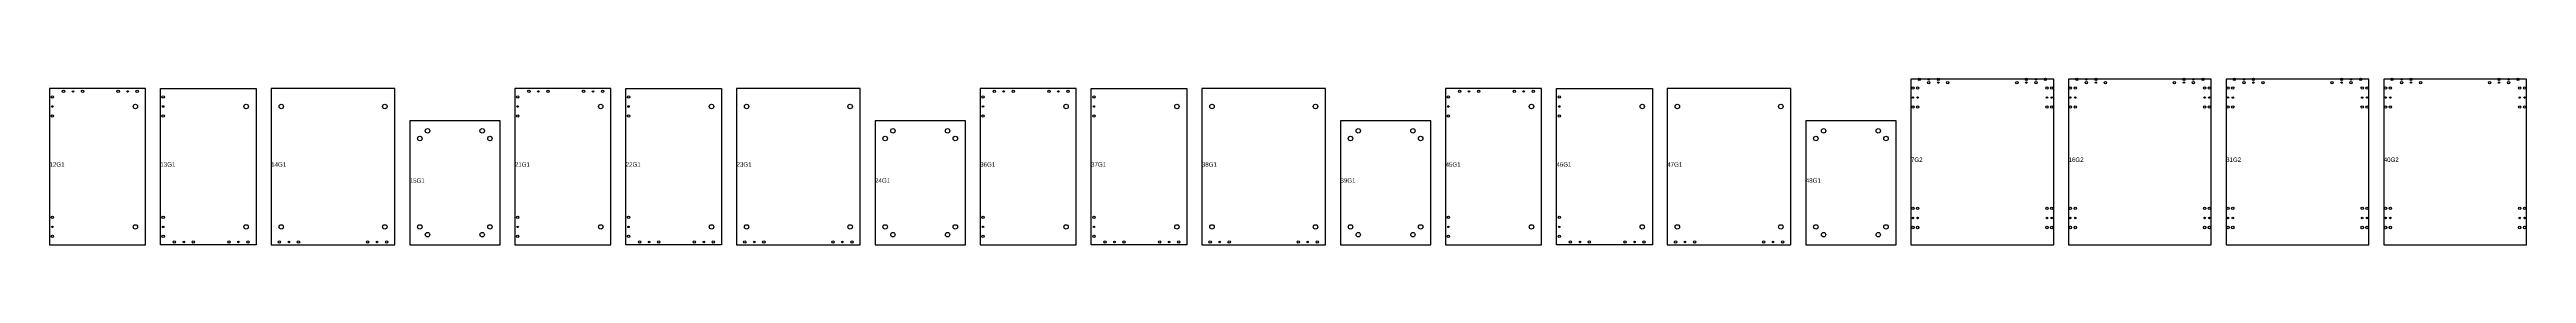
# Model space of a CAD drawing. Header units: millimetres. Extents: x 0 to 21234, y 0 to 3059.
# Drawn here: x 12896 to 21234, y 2500 to 3059 of the extents above; entities that cross this region are included whole.
import ezdxf

# ---------------------------------------------------------------- set-up
doc = ezdxf.new("R2010")
doc.units = ezdxf.units.MM
for name, color, linetype in [('contour_haut', 1, 'Continuous'), ('diam_15.0mm', 4, 'Continuous'), ('diam_5.0mm', 2, 'Continuous'), ('diam_8mm', 3, 'Continuous'), ('texte', 9, 'Continuous')]:
    doc.layers.add(name, color=color, linetype=linetype)

msp = doc.modelspace()

# ---------------------------------------------------------------- linework, layer by layer
at = {"layer": 'contour_haut'}
for points in [[(12896, 2500), (13219, 2500), (13219, 3024), (12896, 3024)], [(13269, 3024), (13592, 3024), (13592, 2500), (13269, 2500)], [(13642, 3024), (13642, 2500), (14058.5, 2500), (14058.5, 3024)], [(14462.5, 2500), (14785.5, 2500), (14785.5, 3024), (14462.5, 3024)], [(14835.5, 3024), (15158.5, 3024), (15158.5, 2500), (14835.5, 2500)], [(15208.5, 3024), (15208.5, 2500), (15625, 2500), (15625, 3024)], [(16029, 2500), (16352, 2500), (16352, 3024), (16029, 3024)], [(16402, 3024), (16725, 3024), (16725, 2500), (16402, 2500)], [(16775, 3024), (16775, 2500), (17191.5, 2500), (17191.5, 3024)], [(17595.5, 2500), (17918.5, 2500), (17918.5, 3024), (17595.5, 3024)], [(17968.5, 3024), (18291.5, 3024), (18291.5, 2500), (17968.5, 2500)], [(18341.5, 3024), (18341.5, 2500), (18758, 2500), (18758, 3024)], [(19162, 2500), (19642.5, 2500), (19642.5, 3056), (19162, 3056)], [(19692.5, 2500), (20173, 2500), (20173, 3056), (19692.5, 3056)], [(20223, 2500), (20703.5, 2500), (20703.5, 3056), (20223, 3056)], [(20753.5, 2500), (21234, 2500), (21234, 3056), (20753.5, 3056)], [(14412.5, 2500), (14412.5, 2916.5), (14108.5, 2916.5), (14108.5, 2500)], [(15979, 2500), (15979, 2916.5), (15675, 2916.5), (15675, 2500)], [(17545.5, 2500), (17545.5, 2916.5), (17241.5, 2916.5), (17241.5, 2500)], [(19112, 2500), (19112, 2916.5), (18808, 2916.5), (18808, 2500)]]:
    msp.add_lwpolyline(points, close=True, dxfattribs=at)
at = {"layer": 'diam_15.0mm'}
for centre in [(13185, 2964), (13558, 2964), (13676, 2964), (14024.5, 2964), (14751.5, 2964), (15124.5, 2964), (15242.5, 2964), (15591, 2964), (16318, 2964), (16691, 2964), (16809, 2964), (17157.5, 2964), (17884.5, 2964), (18257.5, 2964), (18375.5, 2964), (18724, 2964), (14142.5, 2856.5), (14168.5, 2882.5), (14352.5, 2882.5), (14378.5, 2856.5), (15709, 2856.5), (15735, 2882.5), (15919, 2882.5), (15945, 2856.5), (17275.5, 2856.5), (17301.5, 2882.5), (17485.5, 2882.5), (17511.5, 2856.5), (18842, 2856.5), (18868, 2882.5), (19052, 2882.5), (19078, 2856.5), (13185, 2560), (13558, 2560), (13676, 2560), (14024.5, 2560), (14142.5, 2560), (14168.5, 2534), (14352.5, 2534), (14378.5, 2560), (14751.5, 2560), (15124.5, 2560), (15242.5, 2560), (15591, 2560), (15709, 2560), (15735, 2534), (15919, 2534), (15945, 2560), (16318, 2560), (16691, 2560), (16809, 2560), (17157.5, 2560), (17275.5, 2560), (17301.5, 2534), (17485.5, 2534), (17511.5, 2560), (17884.5, 2560), (18257.5, 2560), (18375.5, 2560), (18724, 2560), (18842, 2560), (18868, 2534), (19052, 2534), (19078, 2560)]:
    msp.add_circle(centre, 7.5, dxfattribs=at)
at = {"layer": 'diam_5.0mm'}
for centre in [(12975, 3014.5), (13159, 3014.5), (14541.5, 3014.5), (14725.5, 3014.5), (16108, 3014.5), (16292, 3014.5), (17674.5, 3014.5), (17858.5, 3014.5), (19222, 3055), (19254, 3044.5), (19550.5, 3044.5), (19582.5, 3055), (19752.5, 3055), (19784.5, 3044.5), (20081, 3044.5), (20113, 3055), (20283, 3055), (20315, 3044.5), (20611.5, 3044.5), (20643.5, 3055), (20813.5, 3055), (20845.5, 3044.5), (21142, 3044.5), (21174, 3055), (12905.5, 2964), (13278.5, 2964), (14472, 2964), (14845, 2964), (16038.5, 2964), (16411.5, 2964), (17605, 2964), (17978, 2964), (19168.5, 2994), (19184.5, 2994), (19620, 2994), (19636, 2994), (19699, 2994), (19715, 2994), (20150.5, 2994), (20166.5, 2994), (20229.5, 2994), (20245.5, 2994), (20681, 2994), (20697, 2994), (20760, 2994), (20776, 2994), (21211.5, 2994), (21227.5, 2994), (19168.5, 2590), (19184.5, 2590), (19620, 2590), (19636, 2590), (19699, 2590), (19715, 2590), (20150.5, 2590), (20166.5, 2590), (20229.5, 2590), (20245.5, 2590), (20681, 2590), (20697, 2590), (20760, 2590), (20776, 2590), (21211.5, 2590), (21227.5, 2590), (12905.5, 2560), (13278.5, 2560), (13348, 2509.5), (13532, 2509.5), (13702, 2509.5), (13998.5, 2509.5), (14472, 2560), (14845, 2560), (14914.5, 2509.5), (15098.5, 2509.5), (15268.5, 2509.5), (15565, 2509.5), (16038.5, 2560), (16411.5, 2560), (16481, 2509.5), (16665, 2509.5), (16835, 2509.5), (17131.5, 2509.5), (17605, 2560), (17978, 2560), (18047.5, 2509.5), (18231.5, 2509.5), (18401.5, 2509.5), (18698, 2509.5)]:
    msp.add_circle(centre, 2.5, dxfattribs=at)
at = {"layer": 'diam_8mm'}
for centre in [(12943, 3014.5), (13007, 3014.5), (13127, 3014.5), (13191, 3014.5), (14509.5, 3014.5), (14573.5, 3014.5), (14693.5, 3014.5), (14757.5, 3014.5), (16076, 3014.5), (16140, 3014.5), (16260, 3014.5), (16324, 3014.5), (17642.5, 3014.5), (17706.5, 3014.5), (17826.5, 3014.5), (17890.5, 3014.5), (19168.5, 3026), (19184.5, 3026), (19190, 3055), (19222, 3044.5), (19254, 3055), (19286, 3044.5), (19518.5, 3044.5), (19550.5, 3055), (19582.5, 3044.5), (19614.5, 3055), (19620, 3026), (19636, 3026), (19699, 3026), (19715, 3026), (19720.5, 3055), (19752.5, 3044.5), (19784.5, 3055), (19816.5, 3044.5), (20049, 3044.5), (20081, 3055), (20113, 3044.5), (20145, 3055), (20150.5, 3026), (20166.5, 3026), (20229.5, 3026), (20245.5, 3026), (20251, 3055), (20283, 3044.5), (20315, 3055), (20347, 3044.5), (20579.5, 3044.5), (20611.5, 3055), (20643.5, 3044.5), (20675.5, 3055), (20681, 3026), (20697, 3026), (20760, 3026), (20776, 3026), (20781.5, 3055), (20813.5, 3044.5), (20845.5, 3055), (20877.5, 3044.5), (21110, 3044.5), (21142, 3055), (21174, 3044.5), (21206, 3055), (21211.5, 3026), (21227.5, 3026), (12905.5, 2996), (12905.5, 2932), (13278.5, 2996), (13278.5, 2932), (14472, 2996), (14472, 2932), (14845, 2996), (14845, 2932), (16038.5, 2996), (16038.5, 2932), (16411.5, 2996), (16411.5, 2932), (17605, 2996), (17605, 2932), (17978, 2996), (17978, 2932), (19168.5, 2962), (19184.5, 2962), (19620, 2962), (19636, 2962), (19699, 2962), (19715, 2962), (20150.5, 2962), (20166.5, 2962), (20229.5, 2962), (20245.5, 2962), (20681, 2962), (20697, 2962), (20760, 2962), (20776, 2962), (21211.5, 2962), (21227.5, 2962), (12905.5, 2592), (13278.5, 2592), (14472, 2592), (14845, 2592), (16038.5, 2592), (16411.5, 2592), (17605, 2592), (17978, 2592), (19168.5, 2622), (19184.5, 2622), (19620, 2622), (19636, 2622), (19699, 2622), (19715, 2622), (20150.5, 2622), (20166.5, 2622), (20229.5, 2622), (20245.5, 2622), (20681, 2622), (20697, 2622), (20760, 2622), (20776, 2622), (21211.5, 2622), (21227.5, 2622), (12905.5, 2528), (13278.5, 2528), (13316, 2509.5), (13380, 2509.5), (13500, 2509.5), (13564, 2509.5), (13670, 2509.5), (13734, 2509.5), (13966.5, 2509.5), (14030.5, 2509.5), (14472, 2528), (14845, 2528), (14882.5, 2509.5), (14946.5, 2509.5), (15066.5, 2509.5), (15130.5, 2509.5), (15236.5, 2509.5), (15300.5, 2509.5), (15533, 2509.5), (15597, 2509.5), (16038.5, 2528), (16411.5, 2528), (16449, 2509.5), (16513, 2509.5), (16633, 2509.5), (16697, 2509.5), (16803, 2509.5), (16867, 2509.5), (17099.5, 2509.5), (17163.5, 2509.5), (17605, 2528), (17978, 2528), (18015.5, 2509.5), (18079.5, 2509.5), (18199.5, 2509.5), (18263.5, 2509.5), (18369.5, 2509.5), (18433.5, 2509.5), (18666, 2509.5), (18730, 2509.5), (19168.5, 2558), (19184.5, 2558), (19620, 2558), (19636, 2558), (19699, 2558), (19715, 2558), (20150.5, 2558), (20166.5, 2558), (20229.5, 2558), (20245.5, 2558), (20681, 2558), (20697, 2558), (20760, 2558), (20776, 2558), (21211.5, 2558), (21227.5, 2558)]:
    msp.add_circle(centre, 4, dxfattribs=at)

# ---------------------------------------------------------------- texts
at = {"layer": 'texte'}
for s, p in [('12G1', (12896, 2762)), ('13G1', (13269, 2762)), ('14G1', (13642, 2762)), ('21G1', (14462.5, 2762)), ('22G1', (14835.5, 2762)), ('23G1', (15208.5, 2762)), ('36G1', (16029, 2762)), ('37G1', (16402, 2762)), ('38G1', (16775, 2762)), ('45G1', (17595.5, 2762)), ('46G1', (17968.5, 2762)), ('47G1', (18341.5, 2762)), ('7G2', (19162, 2778)), ('16G2', (19692.5, 2778)), ('31G2', (20223, 2778)), ('40G2', (20753.5, 2778)), ('15G1', (14108.5, 2708.2)), ('24G1', (15675, 2708.2)), ('39G1', (17241.5, 2708.2)), ('48G1', (18808, 2708.2))]:
    msp.add_text(s, height=15, dxfattribs=at).set_placement(p)

doc.saveas('drawing.dxf')
